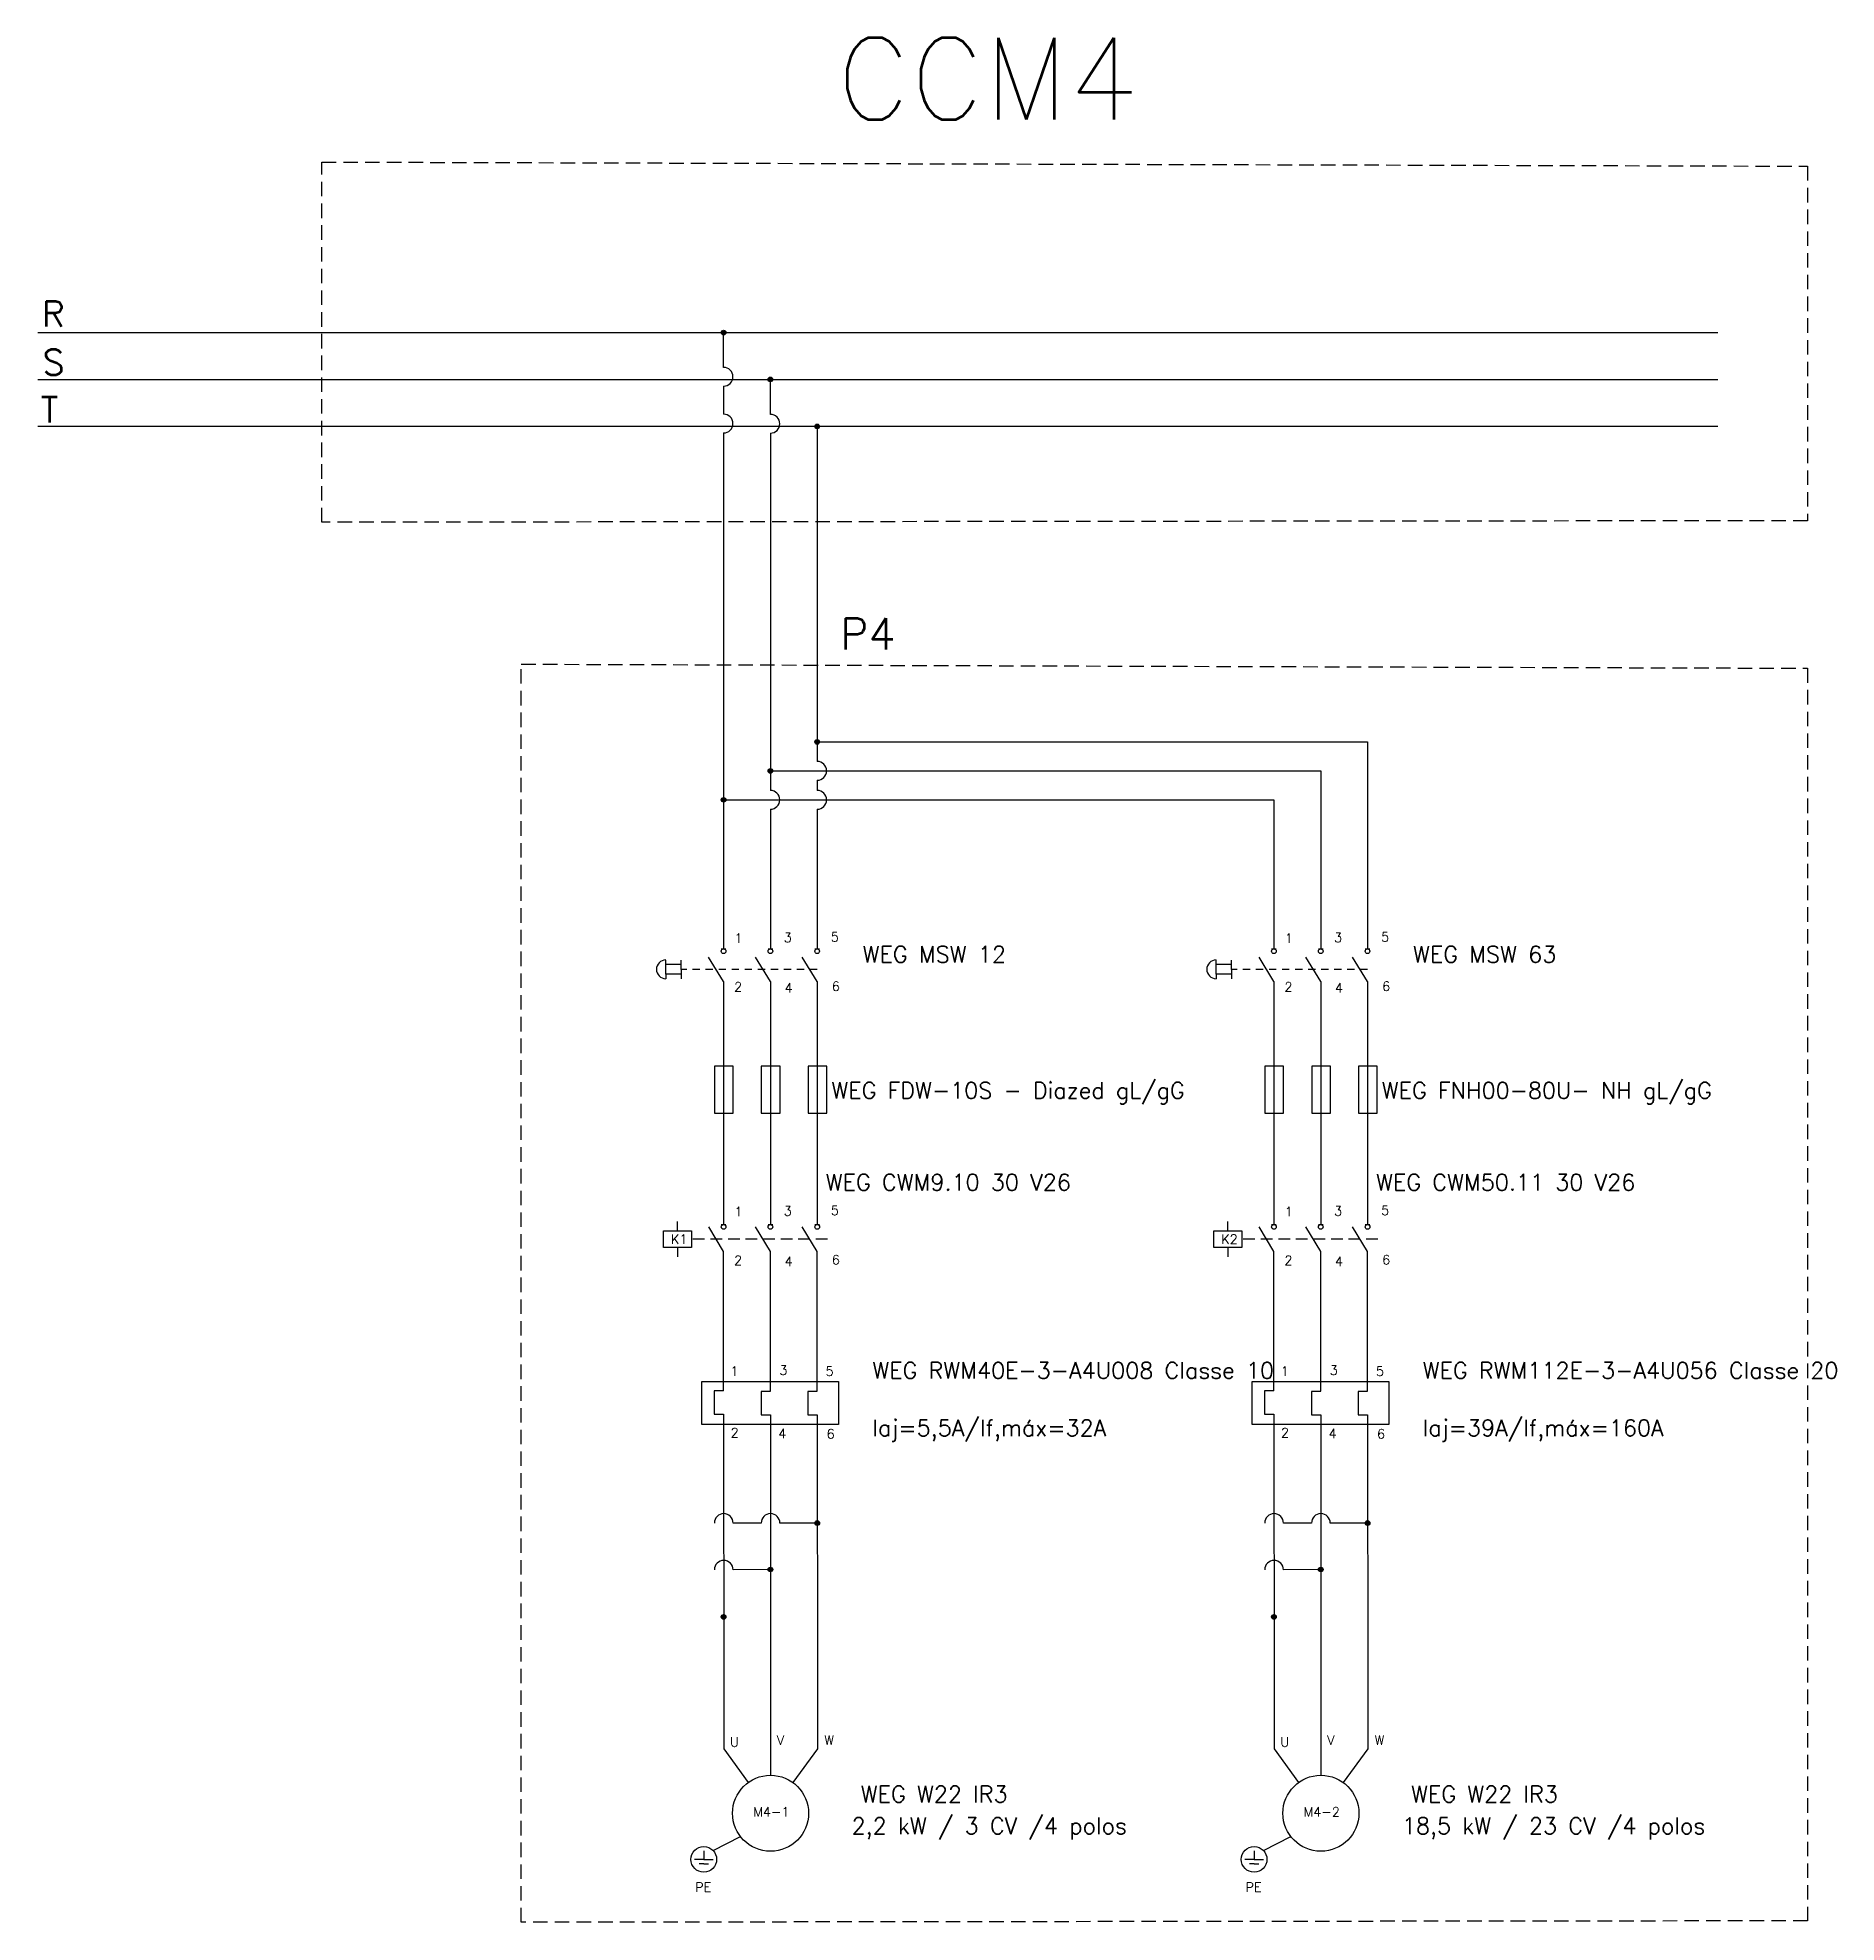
# Model space of a CAD drawing. Extents: x -646 to 641, y -139 to 322.
# Drawn here: x -198.17 to -167.12, y 8.22 to 40.74 of the extents above; entities that cross this region are included whole.
import ezdxf

# ---------------------------------------------------------------- set-up
doc = ezdxf.new("R2010")
doc.units = 0
doc.header["$MEASUREMENT"] = 0
doc.linetypes.add('DASHED2', pattern=[0.375, 0.25, -0.125])
doc.linetypes.add('HIDDEN', pattern=[0.375, 0.25, -0.125])
doc.layers.add('_COTAS', color=4, linetype='Continuous')
doc.layers.add('ELET_TRIFILAR_TEXTO', color=4, linetype='Continuous')
doc.layers.add('ELET_TRIFILAR_DESENHO', color=5, linetype='Continuous', plot=False)
doc.styles.add('ROMANS', font='romans')

msp = doc.modelspace()

# ---------------------------------------------------------------- texts
at = {"layer": 'ELET_TRIFILAR_TEXTO', "style": 'ROMANS'}
for s, height, p in [('CCM4', 1.4139, (-184.381, 39.328)), ('P4', 0.5457, (-184.323, 30.182)), ('WEG MSW 12', 0.2828, (-183.93, 24.782)), ('WEG MSW 63', 0.2828, (-174.43, 24.782)), ('WEG FDW-10S - Diazed gL/gG', 0.28277, (-184.468, 22.434)), ('WEG FNH00-80U- NH gL/gG', 0.28277, (-174.968, 22.434)), ('WEG CWM9.10 30 V26', 0.28277, (-184.566, 20.849)), ('WEG CWM50.11 30 V26', 0.28277, (-175.066, 20.849)), ('Iaj=5,5A/If,máx=32A', 0.28277, (-183.761, 16.61)), ('Iaj=39A/If,máx=160A', 0.28277, (-174.261, 16.61)), ('WEG W22 IR3', 0.28277, (-183.962, 10.29)), ('WEG W22 IR3', 0.28277, (-174.462, 10.29)), ('2,2 kW / 3 CV /4 polos', 0.28277, (-184.121, 9.743)), ('18,5 kW / 23 CV /4 polos', 0.28277, (-174.621, 9.743))]:
    msp.add_text(s, height=height, dxfattribs=at).set_placement(p)
at = {"layer": 'ELET_TRIFILAR_TEXTO', "linetype": 'Continuous', "attachment_point": 1, "style": 'ROMANS'}
for s, width, heights, insert, char_height in [('R', 0.45782, [0.385], (-198.102, 36.197), 0.441), ('S', 0.45782, [0.385], (-198.087, 35.362), 0.441), ('T', 0.45782, [0.385], (-198.116, 34.545), 0.441), ('K1', 0.45782, [0.385], (-187.241, 20.09), 0.1616), ('K2', 0.45782, [0.385], (-177.741, 20.09), 0.1616), ('U', 0.45782, [0.385], (-186.22, 11.412), 0.162), ('V', 0.45782, [0.385], (-185.412, 11.445), 0.162), ('W', 0.45782, [0.385], (-184.593, 11.445), 0.162), ('U', 0.45782, [0.385], (-176.72, 11.412), 0.162), ('V', 0.45782, [0.385], (-175.912, 11.445), 0.162), ('W', 0.45782, [0.385], (-175.093, 11.445), 0.162), ('M4-1', 0.51858, [0.563], (-185.817, 10.206), 0.1616), ('M4-2', 0.51858, [0.563], (-176.317, 10.206), 0.1616), ('PE', 0.45782, [0.385], (-186.822, 8.907), 0.1616), ('PE', 0.45782, [0.385], (-177.322, 8.907), 0.1616)]:
    msp.add_mtext_dynamic_manual_height_columns(s, width=width, gutter_width=2.793, heights=heights, dxfattribs=dict(at, insert=insert, char_height=char_height))
at = {"layer": 'ELET_TRIFILAR_TEXTO', "linetype": 'Continuous', "char_height": 0.28277, "width": 7.6, "attachment_point": 1, "style": 'ROMANS'}
for s, insert in [('WEG RWM40E-3-A4U008 Classe 10', (-183.761, 17.885)), ('WEG RWM112E-3-A4U056 Classe 20', (-174.261, 17.885))]:
    msp.add_mtext(s, dxfattribs=dict(at, insert=insert))

# ---------------------------------------------------------------- blocks, each defined once
blk = doc.blocks.new('Contator')
at = {"layer": 'ELET_TRIFILAR_DESENHO', "linetype": 'Continuous'}
for p, q in [((150.054, 111.998), (150.054, 112.198)), ((151.04, 111.562), (150.721, 112.083)), ((150.99, 112.133), (151.091, 112.133)), ((152.04, 111.562), (151.721, 112.083)), ((151.99, 112.133), (152.091, 112.133)), ((153.04, 111.562), (152.721, 112.083)), ((152.99, 112.133), (153.091, 112.133)), ((150.054, 111.646), (150.054, 111.446))]:
    blk.add_line(p, q, dxfattribs=at)
at = {"layer": 'ELET_TRIFILAR_DESENHO', "linetype": 'DASHED2'}
blk.add_line((153.26, 111.822), (150.354, 111.822), dxfattribs=at)
at = {"layer": 'ELET_TRIFILAR_DESENHO', "linetype": 'Continuous'}
blk.add_lwpolyline([(149.754, 111.998), (150.354, 111.998), (150.354, 111.646), (149.754, 111.646)], close=True, dxfattribs=at)
for centre in [(151.04, 112.083), (152.04, 112.083), (153.04, 112.083)]:
    blk.add_circle(centre, 0.05, dxfattribs=at)
blk = doc.blocks.new('Rele Termico')
at = {"layer": 'ELET_TRIFILAR_DESENHO', "linetype": 'Continuous'}
for p, q in [((151.04, 108.823), (150.84, 108.823)), ((150.84, 108.823), (150.84, 108.323)), ((152.04, 108.811), (151.84, 108.811)), ((151.84, 108.811), (151.84, 108.311)), ((153.04, 108.811), (152.84, 108.811)), ((152.84, 108.811), (152.84, 108.311)), ((150.84, 108.323), (151.04, 108.323)), ((151.84, 108.311), (152.04, 108.311)), ((152.84, 108.311), (153.04, 108.311))]:
    blk.add_line(p, q, dxfattribs=at)
blk.add_lwpolyline([(150.573, 109.022), (153.495, 109.022), (153.495, 108.102), (150.573, 108.102)], close=True, dxfattribs=at)
blk = doc.blocks.new('Nome - Contatos')
at = {"layer": 'ELET_TRIFILAR_TEXTO', "linetype": 'Continuous', "char_height": 0.2, "attachment_point": 1, "style": 'ROMANS'}
for s, insert in [('1', (142.46, 124.177)), ('3', (143.513, 124.19)), ('5', (144.518, 124.204)), ('2', (142.451, 123.136)), ('4', (143.528, 123.114)), ('6', (144.54, 123.15))]:
    blk.add_mtext_dynamic_manual_height_columns(s, width=0.31166, gutter_width=1.901, heights=[0.262], dxfattribs=dict(at, insert=insert))
blk = doc.blocks.new('Nome - Termico')
at = {"layer": 'ELET_TRIFILAR_TEXTO', "linetype": 'Continuous', "char_height": 0.2, "attachment_point": 1, "style": 'ROMANS'}
for s, insert in [('1', (149.774, 110.74)), ('3', (150.822, 110.762)), ('5', (151.809, 110.74)), ('2', (149.782, 109.425)), ('4', (150.799, 109.41)), ('6', (151.832, 109.402))]:
    blk.add_mtext_dynamic_manual_height_columns(s, width=0.31166, gutter_width=1.901, heights=[0.262], dxfattribs=dict(at, insert=insert))
blk = doc.blocks.new('Fusíveis')
at = {"layer": 'ELET_TRIFILAR_DESENHO', "linetype": 'Continuous'}
for p, q in [((143.684, 121.383), (143.484, 121.383)), ((143.484, 121.383), (143.484, 120.383)), ((143.884, 121.383), (143.684, 121.383)), ((143.884, 120.383), (143.884, 121.383)), ((144.684, 121.383), (144.484, 121.383)), ((144.484, 121.383), (144.484, 120.383)), ((144.884, 121.383), (144.684, 121.383)), ((144.884, 120.383), (144.884, 121.383)), ((145.684, 121.383), (145.484, 121.383)), ((145.484, 121.383), (145.484, 120.383)), ((145.884, 121.383), (145.684, 121.383)), ((145.884, 120.383), (145.884, 121.383)), ((143.484, 120.383), (143.884, 120.383)), ((144.484, 120.383), (144.884, 120.383)), ((145.484, 120.383), (145.884, 120.383))]:
    blk.add_line(p, q, dxfattribs=at)

# ---------------------------------------------------------------- hatches: boundary and pattern name
at = {"layer": 'ELET_TRIFILAR_DESENHO', "linetype": 'Continuous'}
h = msp.add_hatch(color=256, dxfattribs=at)
h.dxf.hatch_style = 1
h.paths.add_polyline_path([(-186.29, 35.654, 1), (-186.371, 35.654, 1)])
h = msp.add_hatch(color=256, dxfattribs=at)
h.dxf.hatch_style = 1
h.paths.add_polyline_path([(-185.482, 34.846, 1), (-185.563, 34.846, 1)])
h = msp.add_hatch(color=256, dxfattribs=at)
h.dxf.hatch_style = 1
h.paths.add_polyline_path([(-184.756, 34.035), (-184.675, 34.035, 1)])
h.paths.add_polyline_path([(-184.716, 34.035), (-184.716, 33.995, 0.414214), (-184.675, 34.035)])
h.paths.add_polyline_path([(-184.716, 33.995), (-184.716, 34.035), (-184.756, 34.035, 0.414214)])
h = msp.add_hatch(color=256, dxfattribs=at)
h.dxf.hatch_style = 1
h.paths.add_polyline_path([(-184.675, 28.59, 1), (-184.756, 28.59, 1)])
h = msp.add_hatch(color=256, dxfattribs=at)
h.dxf.hatch_style = 1
h.paths.add_polyline_path([(-185.483, 28.09, 1), (-185.564, 28.09, 1)])
h = msp.add_hatch(color=256, dxfattribs=at)
h.dxf.hatch_style = 1
h.paths.add_polyline_path([(-186.29, 27.59, 1), (-186.371, 27.59, 1)])
h = msp.add_hatch(color=256, dxfattribs=at)
h.dxf.hatch_style = 1
h.paths.add_polyline_path([(-184.755, 15.11, -1), (-184.675, 15.11, -1)])
h = msp.add_hatch(color=256, dxfattribs=at)
h.dxf.hatch_style = 1
h.paths.add_polyline_path([(-175.255, 15.11, -1), (-175.175, 15.11, -1)])
h = msp.add_hatch(color=256, dxfattribs=at)
h.dxf.hatch_style = 1
h.paths.add_polyline_path([(-185.483, 14.308, 1), (-185.564, 14.308, 1)])
h = msp.add_hatch(color=256, dxfattribs=at)
h.dxf.hatch_style = 1
h.paths.add_polyline_path([(-175.983, 14.308, 1), (-176.064, 14.308, 1)])
h = msp.add_hatch(color=256, dxfattribs=at)
h.dxf.hatch_style = 1
h.paths.add_polyline_path([(-186.291, 13.491, 1), (-186.372, 13.491, 1)])
h = msp.add_hatch(color=256, dxfattribs=at)
h.dxf.hatch_style = 1
h.paths.add_polyline_path([(-176.791, 13.491, 1), (-176.872, 13.491, 1)])

# ---------------------------------------------------------------- linework, layer by layer
for p, q in [((-198.171, 35.654), (-190.762, 35.654)), ((-190.762, 35.654), (-169.166, 35.654)), ((-186.331, 35.052), (-186.331, 35.654)), ((-198.171, 34.846), (-191.326, 34.846)), ((-191.326, 34.846), (-169.166, 34.846)), ((-185.523, 34.242), (-185.524, 34.846)), ((-186.331, 34.729), (-186.331, 34.245)), ((-198.171, 34.038), (-190.762, 34.038)), ((-190.762, 34.038), (-169.166, 34.038)), ((-186.331, 33.921), (-186.331, 29.177)), ((-185.523, 33.919), (-185.523, 29.156)), ((-184.715, 34.038), (-184.715, 29.177)), ((-186.331, 29.178), (-186.331, 25.019)), ((-185.524, 29.178), (-185.524, 27.751)), ((-184.716, 29.178), (-184.716, 28.251)), ((-184.716, 28.59), (-175.216, 28.59)), ((-175.216, 28.59), (-175.216, 25.019)), ((-185.524, 28.09), (-176.024, 28.09)), ((-176.024, 28.09), (-176.024, 25.019)), ((-184.716, 27.928), (-184.716, 27.751)), ((-186.331, 27.59), (-176.831, 27.59)), ((-185.524, 27.428), (-185.524, 25.019)), ((-184.716, 27.428), (-184.716, 25.019)), ((-176.831, 27.59), (-176.831, 25.019)), ((-186.332, 24.454), (-186.589, 24.875)), ((-186.372, 25.018), (-186.29, 25.018)), ((-185.524, 24.454), (-185.782, 24.875)), ((-185.564, 25.018), (-185.483, 25.018)), ((-184.716, 24.454), (-184.974, 24.875)), ((-184.756, 25.018), (-184.675, 25.018)), ((-176.832, 24.454), (-177.089, 24.875)), ((-176.872, 25.018), (-176.79, 25.018)), ((-176.024, 24.454), (-176.282, 24.875)), ((-176.064, 25.018), (-175.983, 25.018)), ((-175.216, 24.454), (-175.474, 24.875)), ((-175.256, 25.018), (-175.175, 25.018)), ((-186.332, 24.454), (-186.332, 20.259)), ((-185.524, 24.454), (-185.524, 20.259)), ((-184.716, 24.454), (-184.716, 20.259)), ((-176.832, 24.454), (-176.832, 20.259)), ((-176.024, 24.454), (-176.024, 20.259)), ((-175.216, 24.454), (-175.216, 20.259)), ((-185.524, 17.386), (-185.524, 19.798)), ((-184.716, 17.386), (-184.716, 19.798)), ((-176.024, 17.386), (-176.024, 19.798)), ((-175.216, 17.386), (-175.216, 19.798)), ((-186.332, 16.987), (-186.329, 12.157)), ((-185.524, 16.977), (-185.521, 11.7)), ((-184.716, 16.977), (-184.713, 12.157)), ((-176.832, 16.987), (-176.829, 12.157)), ((-176.024, 16.977), (-176.021, 11.7)), ((-175.216, 16.977), (-175.213, 12.157)), ((-186.329, 12.157), (-186.329, 11.214)), ((-184.713, 12.157), (-184.713, 11.214)), ((-176.829, 12.157), (-176.829, 11.214)), ((-175.213, 12.157), (-175.213, 11.214)), ((-185.521, 11.7), (-185.521, 10.757)), ((-176.021, 11.7), (-176.021, 10.757)), ((-186.329, 11.214), (-185.906, 10.632)), ((-184.713, 11.214), (-185.136, 10.632)), ((-176.829, 11.214), (-176.406, 10.632)), ((-175.213, 11.214), (-175.636, 10.632)), ((-186.673, 9.451), (-186.673, 9.306)), ((-186.51, 9.457), (-186.039, 9.698)), ((-177.173, 9.451), (-177.173, 9.306)), ((-177.01, 9.457), (-176.539, 9.698)), ((-186.673, 9.306), (-186.835, 9.306)), ((-186.673, 9.23), (-186.754, 9.23)), ((-186.673, 9.306), (-186.51, 9.306)), ((-186.673, 9.23), (-186.592, 9.23)), ((-177.173, 9.306), (-177.335, 9.306)), ((-177.173, 9.23), (-177.254, 9.23)), ((-177.173, 9.306), (-177.01, 9.306)), ((-177.173, 9.23), (-177.092, 9.23))]:
    msp.add_line(p, q, dxfattribs=at)
at = {"layer": 'ELET_TRIFILAR_DESENHO', "color": 254, "linetype": 'Continuous', "true_color": 0xcecce6}
for p, q in [((-187.329, 24.746), (-187.329, 24.826)), ((-187.063, 24.746), (-187.329, 24.746)), ((-187.329, 24.584), (-187.329, 24.746)), ((-187.063, 24.665), (-187.063, 24.826)), ((-177.829, 24.746), (-177.829, 24.826)), ((-177.563, 24.746), (-177.829, 24.746)), ((-177.829, 24.584), (-177.829, 24.746)), ((-177.563, 24.665), (-177.563, 24.826)), ((-187.063, 24.584), (-187.329, 24.584)), ((-187.329, 24.584), (-187.329, 24.503)), ((-187.063, 24.665), (-187.063, 24.503)), ((-177.563, 24.584), (-177.829, 24.584)), ((-177.829, 24.584), (-177.829, 24.503)), ((-177.563, 24.665), (-177.563, 24.503))]:
    msp.add_line(p, q, dxfattribs=at)
at = {"layer": 'ELET_TRIFILAR_DESENHO', "color": 254, "linetype": 'DASHED2', "ltscale": 0.5, "true_color": 0xcecce6}
for p, q in [((-184.716, 24.665), (-187.063, 24.665)), ((-175.216, 24.665), (-177.563, 24.665))]:
    msp.add_line(p, q, dxfattribs=at)
at = {"layer": 'ELET_TRIFILAR_DESENHO', "linetype": 'HIDDEN'}
for points in [[(-193.269, 38.596), (-167.62, 38.525), (-167.62, 32.406), (-193.269, 32.38)], [(-189.825, 29.931), (-167.62, 29.861), (-167.62, 8.245), (-189.825, 8.22)]]:
    msp.add_lwpolyline(points, close=True, dxfattribs=at)
at = {"layer": 'ELET_TRIFILAR_DESENHO', "linetype": 'Continuous'}
for points in [[(-186.332, 17.391), (-186.332, 19.798)], [(-176.832, 17.391), (-176.832, 19.798)], [(-185.682, 15.11), (-186.167, 15.11)], [(-184.755, 15.11), (-185.359, 15.11)], [(-176.182, 15.11), (-176.667, 15.11)], [(-175.255, 15.11), (-175.859, 15.11)], [(-185.523, 14.308), (-186.167, 14.302)], [(-176.023, 14.308), (-176.667, 14.302)]]:
    msp.add_lwpolyline(points, dxfattribs=at)
for centre, radius in [((-186.331, 35.654), 0.0404), ((-185.523, 34.846), 0.0404), ((-184.716, 34.035), 0.0404), ((-184.716, 28.59), 0.0404), ((-185.524, 28.09), 0.0404), ((-186.331, 27.59), 0.0404), ((-186.332, 24.978), 0.0404), ((-185.524, 24.978), 0.0404), ((-184.716, 24.978), 0.0404), ((-176.832, 24.978), 0.0404), ((-176.024, 24.978), 0.0404), ((-175.216, 24.978), 0.0404), ((-184.715, 15.11), 0.0404), ((-175.215, 15.11), 0.0404), ((-185.523, 14.308), 0.0404), ((-176.023, 14.308), 0.0404), ((-186.331, 13.491), 0.0404), ((-176.831, 13.491), 0.0404), ((-185.521, 10.101), 0.656), ((-176.021, 10.101), 0.656), ((-186.673, 9.306), 0.222), ((-177.173, 9.306), 0.222)]:
    msp.add_circle(centre, radius, dxfattribs=at)
for centre, start, end in [((-186.331, 34.891), 270, 90), ((-186.331, 34.083), 270, 90), ((-185.523, 34.08), 270, 90), ((-184.716, 28.09), 270, 90), ((-185.524, 27.59), 270, 90), ((-184.716, 27.59), 270, 90), ((-186.329, 15.11), 0, 180), ((-185.521, 15.11), 0, 180), ((-176.829, 15.11), 0, 180), ((-176.021, 15.11), 0, 180), ((-186.329, 14.302), 0, 180), ((-176.829, 14.302), 0, 180)]:
    msp.add_arc(centre, 0.162, start, end, dxfattribs=at)
at = {"layer": 'ELET_TRIFILAR_DESENHO', "color": 254, "linetype": 'Continuous', "true_color": 0xcecce6}
for centre in [(-187.329, 24.665), (-177.829, 24.665)]:
    msp.add_arc(centre, 0.162, 90, 270, dxfattribs=at)

# ---------------------------------------------------------------- block references
at = {"layer": '_COTAS', "linetype": 'Continuous', "xscale": 0.8079180569963671, "yscale": 0.8079180569963671, "zscale": 0.8079180569963671}
for name, p in [('Nome - Contatos', (-301.239, -75.041)), ('Nome - Contatos', (-291.739, -75.041)), ('Nome - Contatos', (-301.239, -79.76)), ('Nome - Contatos', (-291.739, -79.76)), ('Nome - Termico', (-307.22, -71.658)), ('Nome - Termico', (-297.72, -71.658))]:
    msp.add_blockref(name, p, dxfattribs=at)
at = {"layer": 'ELET_TRIFILAR_DESENHO', "linetype": 'Continuous', "xscale": 0.8079180569963671, "yscale": 0.8079180569963671, "zscale": 0.8079180569963671}
for name, p in [('Fusíveis', (-302.411, -75.075)), ('Fusíveis', (-292.911, -75.075)), ('Contator', (-308.359, -70.335)), ('Contator', (-298.859, -70.335)), ('Rele Termico', (-308.359, -70.529)), ('Rele Termico', (-298.859, -70.529))]:
    msp.add_blockref(name, p, dxfattribs=at)

msp.set_redraw_order([(e.dxf.handle, doc.entitydb.next_handle()) for e in msp.query("TEXT MTEXT ATTDEF DIMENSION ARC_DIMENSION")])  # texts and dimensions are drawn at this point

doc.saveas('drawing.dxf')
